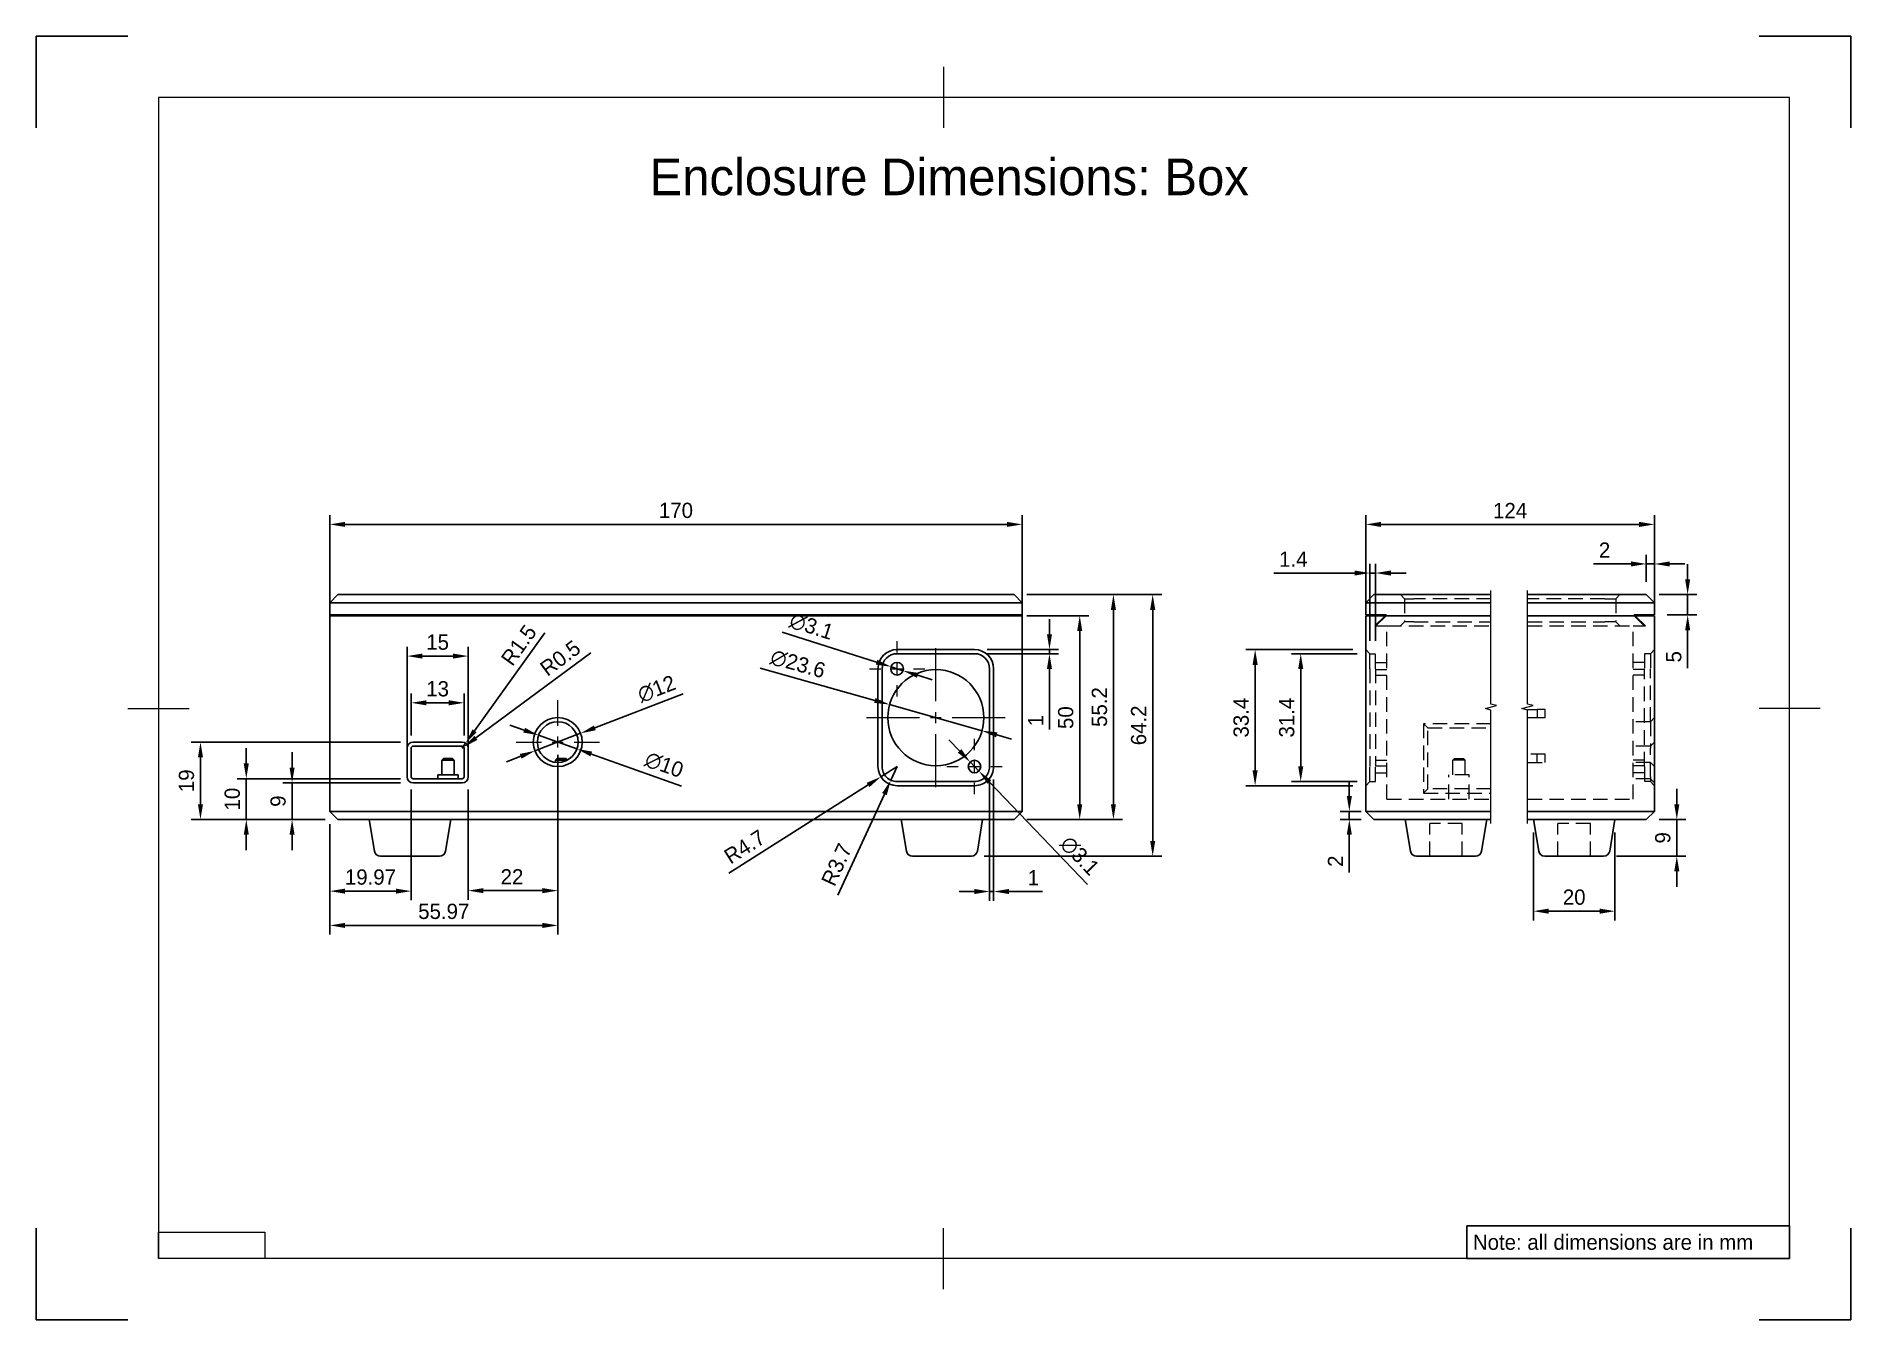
# Model space of a CAD drawing. Header units: millimetres. Extents: x 0 to 297, y 0 to 210.
import ezdxf

# ---------------------------------------------------------------- set-up
doc = ezdxf.new("R2010")
doc.units = ezdxf.units.MM
doc.header["$LTSCALE"] = 0.75
doc.linetypes.add('CENTER2', pattern=[28.575, 19.05, -3.175, 3.175, -3.175])
doc.linetypes.add('HIDDEN2', pattern=[4.7625, 3.175, -1.5875])
for name, color, linetype, lineweight in [('Annotations', 7, 'Continuous', 13), ('BORDER', 7, 'Continuous', 13), ('Break Lines', 7, 'Continuous', 13), ('Custom Tables', 7, 'Continuous', 13), ('FD_Dimensions', 7, 'Continuous', 13), ('Hidden', 7, 'HIDDEN2', 13), ('Notes', 7, 'Continuous', 13), ('Smart Centers', 7, 'CENTER2', 13), ('Visible', 7, 'Continuous', 25)]:
    doc.layers.add(name, color=color, linetype=linetype, lineweight=lineweight)
doc.styles.get("Standard").update_dxf_attribs({"font": ''})
doc.styles.get('Standard').set_extended_font_data('Inter Variable Text Medium')
doc.dimstyles.new('Dim-ISO-25', dxfattribs={"dimtxt": 2.5, "dimasz": 2.5, "dimexe": 1.5, "dimexo": 2.1, "dimgap": 1, "dimtad": 1, "dimdsep": 46, "dimtxsty": 'Standard', "dimcen": 0, "dimazin": 2, "dimtp": 0.1, "dimtm": 0.1, "dimtfac": 0.72, "dimtmove": 0, "dimatfit": 3, "dimfxl": 1, "dimarcsym": 0})
picture_1 = doc.add_image_def('image1.png', size_in_pixel=(1400, 346))

msp = doc.modelspace()

# ---------------------------------------------------------------- texts
at = {"layer": 'Notes', "insert": (20, 200), "char_height": 6, "attachment_point": 1}
msp.add_mtext_dynamic_manual_height_columns('\\pi133.5;\\P\\pi80.37584;Enclosure Dimensions: Box', width=267, gutter_width=12.5, heights=[0], dxfattribs=at)

# ---------------------------------------------------------------- blocks, each defined once
blk = doc.blocks.new('ISO_A4(L)_SHEET')
at = {"layer": 'BORDER'}
for p, q in [((148.5, 205), (148.5, 195)), ((287, 200), (20, 200)), ((20, 200), (20, 10)), ((287, 10), (287, 200)), ((15, 100), (25, 100)), ((292, 100), (282, 100)), ((148.5, 5), (148.5, 15)), ((287, 10), (20, 10))]:
    blk.add_line(p, q, dxfattribs=at)
at = {"layer": 'Defpoints'}
for p, q in [((0, 210), (0, 195)), ((15, 210), (0, 210)), ((297, 210), (282, 210)), ((297, 195), (297, 210)), ((0, 15), (0, 0)), ((297, 0), (297, 15)), ((0, 0), (15, 0)), ((282, 0), (297, 0))]:
    blk.add_line(p, q, dxfattribs=at)
blk = doc.blocks.new('*D43')
at = {"layer": 'Defpoints', "color": 0, "transparency": 16777216}
for p in [(70.024115, 100.939243), (61.357448, 93.513299), (70.024115, 93.513299)]:
    blk.add_point(p, dxfattribs=at)
at = {"layer": 'FD_Dimensions', "color": 0, "lineweight": -2, "transparency": 16777216}
for p, q in [((61.357448, 95.613299), (61.357448, 102.439243)), ((70.024115, 95.613299), (70.024115, 102.439243)), ((63.857448, 100.939243), (67.524115, 100.939243))]:
    blk.add_line(p, q, dxfattribs=at)
at = {"layer": 'FD_Dimensions', "color": 0, "transparency": 16777216}
for points in [[(63.857448, 101.355909), (63.857448, 100.522576), (61.357448, 100.939243)], [(67.524115, 101.355909), (67.524115, 100.522576), (70.024115, 100.939243)]]:
    blk.add_solid(points, dxfattribs=at)
at = {"layer": 'FD_Dimensions', "color": 0, "transparency": 16777216, "insert": (65.690781, 103.2228), "char_height": 2.5, "attachment_point": 5}
blk.add_mtext('13', dxfattribs=at)
blk = doc.blocks.new('*D44')
at = {"layer": 'Defpoints', "color": 0, "transparency": 16777216}
for p in [(139.923892, 106.828074), (141.892337, 106.198523)]:
    blk.add_point(p, dxfattribs=at)
at = {"layer": 'FD_Dimensions', "color": 0, "lineweight": -2, "transparency": 16777216}
for p, q in [((122.111361, 112.524909), (137.542709, 107.589629)), ((141.892337, 106.198523), (139.923892, 106.828074)), ((144.273521, 105.436969), (146.654704, 104.675414))]:
    blk.add_line(p, q, dxfattribs=at)
at = {"layer": 'FD_Dimensions', "color": 0, "transparency": 16777216}
for points in [[(137.669634, 107.986493), (137.415783, 107.192765), (139.923892, 106.828074)], [(144.400447, 105.833832), (144.146595, 105.040105), (141.892337, 106.198523)]]:
    blk.add_solid(points, dxfattribs=at)
at = {"layer": 'FD_Dimensions', "color": 0, "transparency": 16777216, "insert": (126.883436, 113.422622), "char_height": 2.5, "attachment_point": 5, "rotation": 342.26457033}
blk.add_mtext('∅3.1', dxfattribs=at)
blk = doc.blocks.new('*D45')
at = {"layer": 'Defpoints', "color": 0, "transparency": 16777216}
for p in [(152.859353, 91.258913), (154.29021, 89.767685)]:
    blk.add_point(p, dxfattribs=at)
at = {"layer": 'FD_Dimensions', "color": 0, "lineweight": -2, "transparency": 16777216}
for p, q in [((151.128478, 93.062817), (149.397604, 94.866722)), ((152.859353, 91.258913), (154.29021, 89.767685)), ((172.078795, 71.228552), (156.021084, 87.96378))]:
    blk.add_line(p, q, dxfattribs=at)
at = {"layer": 'FD_Dimensions', "color": 0, "transparency": 16777216}
for points in [[(151.429129, 93.351297), (150.827828, 92.774338), (152.859353, 91.258913)], [(156.321735, 88.252259), (155.720434, 87.675301), (154.29021, 89.767685)]]:
    blk.add_solid(points, dxfattribs=at)
at = {"layer": 'FD_Dimensions', "color": 0, "transparency": 16777216, "insert": (170.787095, 75.909374), "char_height": 2.5, "attachment_point": 5, "rotation": 313.81641416}
blk.add_mtext('∅3.1', dxfattribs=at)
blk = doc.blocks.new('*D46')
at = {"layer": 'Defpoints', "color": 0, "transparency": 16777216}
for p in [(89.091793, 95.94671), (81.623103, 93.079887)]:
    blk.add_point(p, dxfattribs=at)
at = {"layer": 'FD_Dimensions', "color": 0, "lineweight": -2, "transparency": 16777216}
for p, q in [((105.88303, 102.391952), (91.425758, 96.842592)), ((81.623103, 93.079887), (89.091793, 95.94671)), ((79.289138, 92.184005), (76.955172, 91.288123))]:
    blk.add_line(p, q, dxfattribs=at)
at = {"layer": 'FD_Dimensions', "color": 0, "transparency": 16777216}
for points in [[(91.276445, 97.231587), (91.575072, 96.453598), (89.091793, 95.94671)], [(79.139824, 92.572999), (79.438451, 91.795011), (81.623103, 93.079887)]]:
    blk.add_solid(points, dxfattribs=at)
at = {"layer": 'FD_Dimensions', "color": 0, "transparency": 16777216, "insert": (101.546911, 103.200516), "char_height": 2.5, "attachment_point": 5, "rotation": 20.9990859}
blk.add_mtext('∅12', dxfattribs=at)
blk = doc.blocks.new('*D47')
at = {"layer": 'Defpoints', "color": 0, "transparency": 16777216}
for p in [(69.690781, 93.513299), (70.273564, 94.325927)]:
    blk.add_point(p, dxfattribs=at)
at = {"layer": 'FD_Dimensions', "color": 0, "lineweight": -2, "transparency": 16777216}
for p, q in [((83.248112, 112.417564), (71.730519, 96.357498)), ((69.690781, 93.513299), (70.273564, 94.325927))]:
    blk.add_line(p, q, dxfattribs=at)
at = {"layer": 'FD_Dimensions', "color": 0, "transparency": 16777216}
blk.add_solid([(71.391924, 96.600324), (72.069115, 96.114672), (70.273564, 94.325927)], dxfattribs=at)
at = {"layer": 'FD_Dimensions', "color": 0, "transparency": 16777216, "insert": (78.98742, 110.366058), "char_height": 2.5, "attachment_point": 5, "rotation": 54.3535295}
blk.add_mtext('R1.5', dxfattribs=at)
blk = doc.blocks.new('*D48')
at = {"layer": 'Defpoints', "color": 0, "transparency": 16777216}
for p in [(82.216089, 95.628185), (88.498808, 93.398412)]:
    blk.add_point(p, dxfattribs=at)
at = {"layer": 'FD_Dimensions', "color": 0, "lineweight": -2, "transparency": 16777216}
for p, q in [((79.860069, 96.46435), (77.504049, 97.300514)), ((82.216089, 95.628185), (88.498808, 93.398412)), ((105.607621, 87.326398), (90.854827, 92.562248))]:
    blk.add_line(p, q, dxfattribs=at)
at = {"layer": 'FD_Dimensions', "color": 0, "transparency": 16777216}
for points in [[(79.99943, 96.85702), (79.720708, 96.07168), (82.216089, 95.628185)], [(90.994188, 92.954918), (90.715466, 92.169578), (88.498808, 93.398412)]]:
    blk.add_solid(points, dxfattribs=at)
at = {"layer": 'FD_Dimensions', "color": 0, "transparency": 16777216, "insert": (102.773836, 90.781939), "char_height": 2.5, "attachment_point": 5, "rotation": 340.45993453}
blk.add_mtext('∅10', dxfattribs=at)
blk = doc.blocks.new('*D49')
at = {"layer": 'Defpoints', "color": 0, "transparency": 16777216}
for p in [(140.908115, 90.513299), (138.26078, 88.837172)]:
    blk.add_point(p, dxfattribs=at)
at = {"layer": 'FD_Dimensions', "color": 0, "lineweight": -2, "transparency": 16777216}
for p, q in [((140.908115, 90.513299), (138.26078, 88.837172)), ((113.336503, 73.056682), (136.148546, 87.499838))]:
    blk.add_line(p, q, dxfattribs=at)
at = {"layer": 'FD_Dimensions', "color": 0, "transparency": 16777216}
blk.add_solid([(135.925657, 87.851877), (136.371435, 87.147799), (138.26078, 88.837172)], dxfattribs=at)
at = {"layer": 'FD_Dimensions', "color": 0, "transparency": 16777216, "insert": (115.952292, 77.390786), "char_height": 2.5, "attachment_point": 5, "rotation": 32.33943093}
blk.add_mtext('R4.7', dxfattribs=at)
blk = doc.blocks.new('*D50')
at = {"layer": 'Defpoints', "color": 0, "transparency": 16777216}
for p in [(140.908115, 90.513299), (139.877142, 88.27242)]:
    blk.add_point(p, dxfattribs=at)
at = {"layer": 'FD_Dimensions', "color": 0, "lineweight": -2, "transparency": 16777216}
for p, q in [((140.908115, 90.513299), (139.877142, 88.27242)), ((131.213847, 69.44225), (138.832237, 86.001258))]:
    blk.add_line(p, q, dxfattribs=at)
at = {"layer": 'FD_Dimensions', "color": 0, "transparency": 16777216}
blk.add_solid([(138.45371, 86.175409), (139.210764, 85.827107), (139.877142, 88.27242)], dxfattribs=at)
at = {"layer": 'FD_Dimensions', "color": 0, "transparency": 16777216, "insert": (131.011029, 74.464965), "char_height": 2.5, "attachment_point": 5, "rotation": 65.29400104}
blk.add_mtext('R3.7', dxfattribs=at)
blk = doc.blocks.new('*D51')
at = {"layer": 'Defpoints', "color": 0, "transparency": 16777216}
for p in [(139.670869, 100.651236), (154.812027, 96.375361)]:
    blk.add_point(p, dxfattribs=at)
at = {"layer": 'FD_Dimensions', "color": 0, "lineweight": -2, "transparency": 16777216}
for p, q in [((118.509406, 106.62725), (137.264965, 101.330665)), ((154.812027, 96.375361), (139.670869, 100.651236)), ((157.217932, 95.695932), (159.623836, 95.016503))]:
    blk.add_line(p, q, dxfattribs=at)
at = {"layer": 'FD_Dimensions', "color": 0, "transparency": 16777216}
for points in [[(137.378203, 101.731649), (137.151726, 100.929681), (139.670869, 100.651236)], [(157.33117, 96.096916), (157.104693, 95.294948), (154.812027, 96.375361)]]:
    blk.add_solid(points, dxfattribs=at)
at = {"layer": 'FD_Dimensions', "color": 0, "transparency": 16777216, "insert": (124.664781, 107.287987), "char_height": 2.5, "attachment_point": 5, "rotation": 344.23026675}
blk.add_mtext('∅23.6', dxfattribs=at)
blk = doc.blocks.new('*D52')
at = {"layer": 'Defpoints', "color": 0, "transparency": 16777216}
for p in [(153.574781, 109.646632), (153.574781, 108.979965), (165.844871, 108.979965)]:
    blk.add_point(p, dxfattribs=at)
at = {"layer": 'FD_Dimensions', "color": 0, "lineweight": -2, "transparency": 16777216}
for p, q in [((165.844871, 112.146632), (165.844871, 114.646632)), ((155.674781, 109.646632), (167.344871, 109.646632)), ((155.674781, 108.979965), (167.344871, 108.979965)), ((165.844871, 109.646632), (165.844871, 108.979965)), ((165.844871, 106.479965), (165.844871, 96.54624))]:
    blk.add_line(p, q, dxfattribs=at)
at = {"layer": 'FD_Dimensions', "color": 0, "transparency": 16777216}
for points in [[(165.428204, 112.146632), (166.261538, 112.146632), (165.844871, 109.646632)], [(165.428204, 106.479965), (166.261538, 106.479965), (165.844871, 108.979965)]]:
    blk.add_solid(points, dxfattribs=at)
at = {"layer": 'FD_Dimensions', "color": 0, "transparency": 16777216, "insert": (163.594871, 98.041207), "char_height": 2.5, "attachment_point": 5, "rotation": 90}
blk.add_mtext('1', dxfattribs=at)
blk = doc.blocks.new('*D53')
at = {"layer": 'Defpoints', "color": 0, "transparency": 16777216}
for p in [(217.623815, 109.646632), (199.510727, 87.379965), (217.623815, 87.379965)]:
    blk.add_point(p, dxfattribs=at)
at = {"layer": 'FD_Dimensions', "color": 0, "lineweight": -2, "transparency": 16777216}
for p, q in [((215.523815, 109.646632), (198.010727, 109.646632)), ((199.510727, 107.146632), (199.510727, 89.879965)), ((215.523815, 87.379965), (198.010727, 87.379965))]:
    blk.add_line(p, q, dxfattribs=at)
at = {"layer": 'FD_Dimensions', "color": 0, "transparency": 16777216}
for points in [[(199.09406, 107.146632), (199.927394, 107.146632), (199.510727, 109.646632)], [(199.09406, 89.879965), (199.927394, 89.879965), (199.510727, 87.379965)]]:
    blk.add_solid(points, dxfattribs=at)
at = {"layer": 'FD_Dimensions', "color": 0, "transparency": 16777216, "insert": (197.22717, 98.513299), "char_height": 2.5, "attachment_point": 5, "rotation": 90}
blk.add_mtext('33.4', dxfattribs=at)
blk = doc.blocks.new('*D54')
at = {"layer": 'Defpoints', "color": 0, "transparency": 16777216}
for p in [(218.290482, 108.979965), (206.975561, 88.046632), (218.290482, 88.046632)]:
    blk.add_point(p, dxfattribs=at)
at = {"layer": 'FD_Dimensions', "color": 0, "lineweight": -2, "transparency": 16777216}
for p, q in [((216.190482, 108.979965), (205.475561, 108.979965)), ((206.975561, 106.479965), (206.975561, 90.546632)), ((216.190482, 88.046632), (205.475561, 88.046632))]:
    blk.add_line(p, q, dxfattribs=at)
at = {"layer": 'FD_Dimensions', "color": 0, "transparency": 16777216}
for points in [[(206.558894, 106.479965), (207.392228, 106.479965), (206.975561, 108.979965)], [(206.558894, 90.546632), (207.392228, 90.546632), (206.975561, 88.046632)]]:
    blk.add_solid(points, dxfattribs=at)
at = {"layer": 'FD_Dimensions', "color": 0, "transparency": 16777216, "insert": (204.692004, 98.513299), "char_height": 2.5, "attachment_point": 5, "rotation": 90}
blk.add_mtext('31.4', dxfattribs=at)
blk = doc.blocks.new('*D55')
at = {"layer": 'Defpoints', "color": 0, "transparency": 16777216}
for p in [(219.223815, 122.178259), (218.290482, 108.979965), (219.223815, 108.979965)]:
    blk.add_point(p, dxfattribs=at)
at = {"layer": 'FD_Dimensions', "color": 0, "lineweight": -2, "transparency": 16777216}
for p, q in [((215.790482, 122.178259), (202.558938, 122.178259)), ((218.290482, 111.079965), (218.290482, 123.678259)), ((219.223815, 122.178259), (218.290482, 122.178259)), ((219.223815, 111.079965), (219.223815, 123.678259)), ((221.723815, 122.178259), (224.223815, 122.178259))]:
    blk.add_line(p, q, dxfattribs=at)
at = {"layer": 'FD_Dimensions', "color": 0, "transparency": 16777216}
for points in [[(215.790482, 122.594925), (215.790482, 121.761592), (218.290482, 122.178259)], [(221.723815, 122.594925), (221.723815, 121.761592), (219.223815, 122.178259)]]:
    blk.add_solid(points, dxfattribs=at)
at = {"layer": 'FD_Dimensions', "color": 0, "transparency": 16777216, "insert": (205.748535, 124.440843), "char_height": 2.5, "attachment_point": 5}
blk.add_mtext('1.4', dxfattribs=at)
blk = doc.blocks.new('*D56')
at = {"layer": 'Defpoints', "color": 0, "transparency": 16777216}
for p in [(69.690781, 93.513299), (69.958779, 93.711512)]:
    blk.add_point(p, dxfattribs=at)
at = {"layer": 'FD_Dimensions', "color": 0, "lineweight": -2, "transparency": 16777216}
for p, q in [((90.788933, 109.117709), (71.968758, 95.198113)), ((69.690781, 93.513299), (69.958779, 93.711512))]:
    blk.add_line(p, q, dxfattribs=at)
at = {"layer": 'FD_Dimensions', "color": 0, "transparency": 16777216}
blk.add_solid([(71.720991, 95.53311), (72.216525, 94.863117), (69.958779, 93.711512)], dxfattribs=at)
at = {"layer": 'FD_Dimensions', "color": 0, "transparency": 16777216, "insert": (85.775978, 108.25035), "char_height": 2.5, "attachment_point": 5, "rotation": 36.48702168}
blk.add_mtext('R0.5', dxfattribs=at)
blk = doc.blocks.new('*D57')
at = {"layer": 'Defpoints', "color": 0, "transparency": 16777216}
for p in [(70.690781, 108.584747), (60.690781, 88.846632), (70.690781, 88.846632)]:
    blk.add_point(p, dxfattribs=at)
at = {"layer": 'FD_Dimensions', "color": 0, "lineweight": -2, "transparency": 16777216}
for p, q in [((60.690781, 90.946632), (60.690781, 110.084747)), ((70.690781, 90.946632), (70.690781, 110.084747)), ((63.190781, 108.584747), (68.190781, 108.584747))]:
    blk.add_line(p, q, dxfattribs=at)
at = {"layer": 'FD_Dimensions', "color": 0, "transparency": 16777216}
for points in [[(63.190781, 109.001413), (63.190781, 108.16808), (60.690781, 108.584747)], [(68.190781, 109.001413), (68.190781, 108.16808), (70.690781, 108.584747)]]:
    blk.add_solid(points, dxfattribs=at)
at = {"layer": 'FD_Dimensions', "color": 0, "transparency": 16777216, "insert": (65.690781, 110.851525), "char_height": 2.5, "attachment_point": 5}
blk.add_mtext('15', dxfattribs=at)
blk = doc.blocks.new('*D58')
at = {"layer": 'Defpoints', "color": 0, "transparency": 16777216}
for p in [(85.357448, 94.513299), (70.690781, 88.846632), (85.357448, 70.204316)]:
    blk.add_point(p, dxfattribs=at)
at = {"layer": 'FD_Dimensions', "color": 0, "lineweight": -2, "transparency": 16777216}
for p, q in [((85.357448, 92.413299), (85.357448, 68.704316)), ((70.690781, 86.746632), (70.690781, 68.704316)), ((73.190781, 70.204316), (82.857448, 70.204316))]:
    blk.add_line(p, q, dxfattribs=at)
at = {"layer": 'FD_Dimensions', "color": 0, "transparency": 16777216}
for points in [[(73.190781, 70.620983), (73.190781, 69.78765), (70.690781, 70.204316)], [(82.857448, 70.620983), (82.857448, 69.78765), (85.357448, 70.204316)]]:
    blk.add_solid(points, dxfattribs=at)
at = {"layer": 'FD_Dimensions', "color": 0, "transparency": 16777216, "insert": (77.86642, 72.471095), "char_height": 2.5, "attachment_point": 5}
blk.add_mtext('22', dxfattribs=at)
blk = doc.blocks.new('*Z20')
at = {"layer": 'Break Lines'}
blk.add_lwpolyline([(238.102089, 81.196632), (238.102089, 99.759132), (237.192089, 100.002882), (239.012089, 100.490382), (238.102089, 100.734132), (238.102089, 119.296632)], dxfattribs=at)
blk = doc.blocks.new('*Z21')
at = {"layer": 'Break Lines'}
blk.add_lwpolyline([(244.102089, 81.196632), (244.102089, 99.759132), (243.192089, 100.002882), (245.012089, 100.490382), (244.102089, 100.734132), (244.102089, 119.296632)], dxfattribs=at)
blk = doc.blocks.new('*D59')
at = {"layer": 'Defpoints', "color": 0, "transparency": 16777216}
for p in [(245.072163, 81.846632), (258.405497, 81.846632), (258.405497, 66.846632)]:
    blk.add_point(p, dxfattribs=at)
at = {"layer": 'FD_Dimensions', "color": 0, "lineweight": -2, "transparency": 16777216}
for p, q in [((245.072163, 79.746632), (245.072163, 65.346632)), ((258.405497, 79.746632), (258.405497, 65.346632)), ((247.572163, 66.846632), (255.905497, 66.846632))]:
    blk.add_line(p, q, dxfattribs=at)
at = {"layer": 'FD_Dimensions', "color": 0, "transparency": 16777216}
for points in [[(247.572163, 67.263299), (247.572163, 66.429965), (245.072163, 66.846632)], [(255.905497, 67.263299), (255.905497, 66.429965), (258.405497, 66.846632)]]:
    blk.add_solid(points, dxfattribs=at)
at = {"layer": 'FD_Dimensions', "color": 0, "transparency": 16777216, "insert": (251.73883, 69.130189), "char_height": 2.5, "attachment_point": 5}
blk.add_mtext('20', dxfattribs=at)
blk = doc.blocks.new('*U23')
at = {"layer": 'Smart Centers', "color": 0, "ltscale": 0.75, "transparency": 16777216}
for p, q in [((0, 2.678906), (0, 11.366667)), ((-11.366667, 0), (-2.678906, 0)), ((2.678906, 0), (11.366667, 0)), ((0, -11.366667), (0, -2.678906))]:
    blk.add_line(p, q, dxfattribs=at)
at = {"layer": 'Smart Centers', "color": 0, "linetype": 'Continuous', "ltscale": 0.75, "transparency": 16777216}
for p, q in [((-0.892969, 0), (0.892969, 0)), ((0, -0.892969), (0, 0.892969))]:
    blk.add_line(p, q, dxfattribs=at)
blk = doc.blocks.new('*U24')
at = {"layer": 'Smart Centers', "color": 0, "ltscale": 0.75, "transparency": 16777216}
for p, q in [((0, 2.678906), (0, 6.833333)), ((-6.833333, 0), (-2.678906, 0)), ((2.678906, 0), (6.833333, 0)), ((0, -6.833333), (0, -2.678906))]:
    blk.add_line(p, q, dxfattribs=at)
at = {"layer": 'Smart Centers', "color": 0, "linetype": 'Continuous', "ltscale": 0.75, "transparency": 16777216}
for p, q in [((-0.892969, 0), (0.892969, 0)), ((0, -0.892969), (0, 0.892969))]:
    blk.add_line(p, q, dxfattribs=at)
blk = doc.blocks.new('*U25')
at = {"layer": 'Smart Centers', "color": 0, "ltscale": 0.75, "transparency": 16777216}
for p, q in [((0, 2.678906), (0, 4.533333)), ((-4.533333, 0), (-2.678906, 0)), ((2.678906, 0), (4.533333, 0)), ((0, -4.533333), (0, -2.678906))]:
    blk.add_line(p, q, dxfattribs=at)
at = {"layer": 'Smart Centers', "color": 0, "linetype": 'Continuous', "ltscale": 0.75, "transparency": 16777216}
for p, q in [((-0.892969, 0), (0.892969, 0)), ((0, -0.892969), (0, 0.892969))]:
    blk.add_line(p, q, dxfattribs=at)
blk = doc.blocks.new('*U26')
at = {"layer": 'Smart Centers', "color": 0, "ltscale": 0.75, "transparency": 16777216}
for p, q in [((0, 2.678906), (0, 4.533333)), ((-4.533333, 0), (-2.678906, 0)), ((2.678906, 0), (4.533333, 0)), ((0, -4.533333), (0, -2.678906))]:
    blk.add_line(p, q, dxfattribs=at)
at = {"layer": 'Smart Centers', "color": 0, "linetype": 'Continuous', "ltscale": 0.75, "transparency": 16777216}
for p, q in [((-0.892969, 0), (0.892969, 0)), ((0, -0.892969), (0, 0.892969))]:
    blk.add_line(p, q, dxfattribs=at)
blk = doc.blocks.new('*D60')
at = {"layer": 'Defpoints', "color": 0, "transparency": 16777216}
for p in [(156.041448, 90.5133), (156.708115, 90.5133), (156.708115, 70.064614)]:
    blk.add_point(p, dxfattribs=at)
at = {"layer": 'FD_Dimensions', "color": 0, "lineweight": -2, "transparency": 16777216}
for p, q in [((156.041448, 88.4133), (156.041448, 68.564614)), ((156.708115, 88.4133), (156.708115, 68.564614)), ((153.541448, 70.064614), (151.041448, 70.064614)), ((156.041448, 70.064614), (156.708115, 70.064614)), ((159.208115, 70.064614), (164.698048, 70.064614))]:
    blk.add_line(p, q, dxfattribs=at)
at = {"layer": 'FD_Dimensions', "color": 0, "transparency": 16777216}
for points in [[(153.541448, 70.481281), (153.541448, 69.647948), (156.041448, 70.064614)], [(159.208115, 70.481281), (159.208115, 69.647948), (156.708115, 70.064614)]]:
    blk.add_solid(points, dxfattribs=at)
at = {"layer": 'FD_Dimensions', "color": 0, "transparency": 16777216, "insert": (163.203081, 72.314614), "char_height": 2.5, "attachment_point": 5}
blk.add_mtext('1', dxfattribs=at)
blk = doc.blocks.new('*T28')
at = {"layer": 'Custom Tables', "color": 0, "linetype": 'ByBlock', "lineweight": -2, "transparency": 16777216}
for p, q in [((0, 0), (52.847744, 0)), ((0, 0), (0, -5.333333)), ((52.847744, 0), (52.847744, -5.333333)), ((0, -5.333333), (52.847744, -5.333333))]:
    blk.add_line(p, q, dxfattribs=at)
at = {"layer": 'Custom Tables', "color": 0, "transparency": 16777216, "insert": (1, -2.666667), "char_height": 2.5, "width": 50.847744, "attachment_point": 4}
blk.add_mtext('Note: all dimensions are in mm', dxfattribs=at)
blk = doc.blocks.new('*D61')
at = {"layer": 'Defpoints', "color": 0, "transparency": 16777216}
for p in [(161.374781, 130.131937), (48.041448, 115.179965), (161.374781, 115.179965)]:
    blk.add_point(p, dxfattribs=at)
at = {"layer": 'FD_Dimensions', "color": 0, "lineweight": -2, "transparency": 16777216}
for p, q in [((48.041448, 117.279965), (48.041448, 131.631937)), ((161.374781, 117.279965), (161.374781, 131.631937)), ((50.541448, 130.131937), (158.874781, 130.131937))]:
    blk.add_line(p, q, dxfattribs=at)
at = {"layer": 'FD_Dimensions', "color": 0, "transparency": 16777216}
for points in [[(50.541448, 130.548604), (50.541448, 129.715271), (48.041448, 130.131937)], [(158.874781, 130.548604), (158.874781, 129.715271), (161.374781, 130.131937)]]:
    blk.add_solid(points, dxfattribs=at)
at = {"layer": 'FD_Dimensions', "color": 0, "transparency": 16777216, "insert": (104.708115, 132.415495), "char_height": 2.5, "attachment_point": 5}
blk.add_mtext('170', dxfattribs=at)
blk = doc.blocks.new('*D62')
at = {"layer": 'Defpoints', "color": 0, "transparency": 16777216}
for p in [(263.53883, 81.846632), (268.537043, 81.846632), (256.55837, 75.846632)]:
    blk.add_point(p, dxfattribs=at)
at = {"layer": 'FD_Dimensions', "color": 0, "lineweight": -2, "transparency": 16777216}
for p, q in [((268.537043, 84.346632), (268.537043, 86.846632)), ((265.63883, 81.846632), (270.037043, 81.846632)), ((268.537043, 75.846632), (268.537043, 81.846632)), ((258.65837, 75.846632), (270.037043, 75.846632)), ((268.537043, 73.346632), (268.537043, 70.846632))]:
    blk.add_line(p, q, dxfattribs=at)
at = {"layer": 'FD_Dimensions', "color": 0, "transparency": 16777216}
for points in [[(268.120376, 84.346632), (268.953709, 84.346632), (268.537043, 81.846632)], [(268.120376, 73.346632), (268.953709, 73.346632), (268.537043, 75.846632)]]:
    blk.add_solid(points, dxfattribs=at)
at = {"layer": 'FD_Dimensions', "color": 0, "transparency": 16777216, "insert": (266.25013, 78.846632), "char_height": 2.5, "attachment_point": 5, "rotation": 90}
blk.add_mtext('9', dxfattribs=at)
blk = doc.blocks.new('*D63')
at = {"layer": 'Defpoints', "color": 0, "transparency": 16777216}
for p in [(263.53883, 123.659654), (263.53883, 118.646632), (264.872163, 117.313299)]:
    blk.add_point(p, dxfattribs=at)
at = {"layer": 'FD_Dimensions', "color": 0, "lineweight": -2, "transparency": 16777216}
for p, q in [((263.53883, 120.746632), (263.53883, 125.159654)), ((264.872163, 119.413299), (264.872163, 125.159654)), ((261.03883, 123.659654), (254.884468, 123.659654)), ((264.872163, 123.659654), (263.53883, 123.659654)), ((267.372163, 123.659654), (269.872163, 123.659654))]:
    blk.add_line(p, q, dxfattribs=at)
at = {"layer": 'FD_Dimensions', "color": 0, "transparency": 16777216}
for points in [[(261.03883, 124.076321), (261.03883, 123.242987), (263.53883, 123.659654)], [(267.372163, 124.076321), (267.372163, 123.242987), (264.872163, 123.659654)]]:
    blk.add_solid(points, dxfattribs=at)
at = {"layer": 'FD_Dimensions', "color": 0, "transparency": 16777216, "insert": (256.711649, 125.926432), "char_height": 2.5, "attachment_point": 5}
blk.add_mtext('2', dxfattribs=at)
blk = doc.blocks.new('*D64')
at = {"layer": 'Defpoints', "color": 0, "transparency": 16777216}
for p in [(263.53883, 118.646632), (264.872163, 115.313299), (270.308006, 115.313299)]:
    blk.add_point(p, dxfattribs=at)
at = {"layer": 'FD_Dimensions', "color": 0, "lineweight": -2, "transparency": 16777216}
for p, q in [((270.308006, 121.146632), (270.308006, 123.646632)), ((265.63883, 118.646632), (271.808006, 118.646632)), ((270.308006, 118.646632), (270.308006, 115.313299)), ((266.972163, 115.313299), (271.808006, 115.313299)), ((270.308006, 112.813299), (270.308006, 106.625379))]:
    blk.add_line(p, q, dxfattribs=at)
at = {"layer": 'FD_Dimensions', "color": 0, "transparency": 16777216}
for points in [[(269.891339, 121.146632), (270.724673, 121.146632), (270.308006, 118.646632)], [(269.891339, 112.813299), (270.724673, 112.813299), (270.308006, 115.313299)]]:
    blk.add_solid(points, dxfattribs=at)
at = {"layer": 'FD_Dimensions', "color": 0, "transparency": 16777216, "insert": (268.041228, 108.469339), "char_height": 2.5, "attachment_point": 5, "rotation": 90}
blk.add_mtext('5', dxfattribs=at)
blk = doc.blocks.new('*D65')
at = {"layer": 'Defpoints', "color": 0, "transparency": 16777216}
for p in [(218.957148, 83.179965), (214.927301, 81.846632), (218.957148, 81.846632)]:
    blk.add_point(p, dxfattribs=at)
at = {"layer": 'FD_Dimensions', "color": 0, "lineweight": -2, "transparency": 16777216}
for p, q in [((214.927301, 85.679965), (214.927301, 88.179965)), ((216.857148, 83.179965), (213.427301, 83.179965)), ((214.927301, 83.179965), (214.927301, 81.846632)), ((216.857148, 81.846632), (213.427301, 81.846632)), ((214.927301, 79.346632), (214.927301, 73.19227))]:
    blk.add_line(p, q, dxfattribs=at)
at = {"layer": 'FD_Dimensions', "color": 0, "transparency": 16777216}
for points in [[(214.510634, 85.679965), (215.343968, 85.679965), (214.927301, 83.179965)], [(214.510634, 79.346632), (215.343968, 79.346632), (214.927301, 81.846632)]]:
    blk.add_solid(points, dxfattribs=at)
at = {"layer": 'FD_Dimensions', "color": 0, "transparency": 16777216, "insert": (212.660522, 75.019451), "char_height": 2.5, "attachment_point": 5, "rotation": 90}
blk.add_mtext('2', dxfattribs=at)
blk = doc.blocks.new('*D66')
at = {"layer": 'Defpoints', "color": 0, "transparency": 16777216}
for p in [(264.872163, 130.131937), (217.623815, 115.179965), (264.872163, 115.179965)]:
    blk.add_point(p, dxfattribs=at)
at = {"layer": 'FD_Dimensions', "color": 0, "lineweight": -2, "transparency": 16777216}
for p, q in [((217.623815, 117.279965), (217.623815, 131.631937)), ((264.872163, 117.279965), (264.872163, 131.631937)), ((220.123815, 130.131937), (262.372163, 130.131937))]:
    blk.add_line(p, q, dxfattribs=at)
at = {"layer": 'FD_Dimensions', "color": 0, "transparency": 16777216}
for points in [[(220.123815, 130.548604), (220.123815, 129.715271), (217.623815, 130.131937)], [(262.372163, 130.548604), (262.372163, 129.715271), (264.872163, 130.131937)]]:
    blk.add_solid(points, dxfattribs=at)
at = {"layer": 'FD_Dimensions', "color": 0, "transparency": 16777216, "insert": (241.247989, 132.398716), "char_height": 2.5, "attachment_point": 5}
blk.add_mtext('124', dxfattribs=at)
blk = doc.blocks.new('*D67')
at = {"layer": 'Defpoints', "color": 0, "transparency": 16777216}
for p in [(61.357448, 88.846632), (48.041448, 83.179965), (48.041448, 70.125463)]:
    blk.add_point(p, dxfattribs=at)
at = {"layer": 'FD_Dimensions', "color": 0, "lineweight": -2, "transparency": 16777216}
for p, q in [((61.357448, 86.746632), (61.357448, 68.625463)), ((48.041448, 81.079965), (48.041448, 68.625463)), ((58.857448, 70.125463), (50.541448, 70.125463))]:
    blk.add_line(p, q, dxfattribs=at)
at = {"layer": 'FD_Dimensions', "color": 0, "transparency": 16777216}
for points in [[(50.541448, 70.54213), (50.541448, 69.708796), (48.041448, 70.125463)], [(58.857448, 70.54213), (58.857448, 69.708796), (61.357448, 70.125463)]]:
    blk.add_solid(points, dxfattribs=at)
at = {"layer": 'FD_Dimensions', "color": 0, "transparency": 16777216, "insert": (54.699448, 72.412376), "char_height": 2.5, "attachment_point": 5}
blk.add_mtext('19.97', dxfattribs=at)
blk = doc.blocks.new('*D68')
at = {"layer": 'Defpoints', "color": 0, "transparency": 16777216}
for p in [(85.357448, 94.513299), (48.041448, 83.179965), (48.041448, 64.513299)]:
    blk.add_point(p, dxfattribs=at)
at = {"layer": 'FD_Dimensions', "color": 0, "lineweight": -2, "transparency": 16777216}
for p, q in [((85.357448, 92.413299), (85.357448, 63.013299)), ((48.041448, 81.079965), (48.041448, 63.013299)), ((82.857448, 64.513299), (50.541448, 64.513299))]:
    blk.add_line(p, q, dxfattribs=at)
at = {"layer": 'FD_Dimensions', "color": 0, "transparency": 16777216}
for points in [[(50.541448, 64.929965), (50.541448, 64.096632), (48.041448, 64.513299)], [(82.857448, 64.929965), (82.857448, 64.096632), (85.357448, 64.513299)]]:
    blk.add_solid(points, dxfattribs=at)
at = {"layer": 'FD_Dimensions', "color": 0, "transparency": 16777216, "insert": (66.699448, 66.800211), "char_height": 2.5, "attachment_point": 5}
blk.add_mtext('55.97', dxfattribs=at)
blk = doc.blocks.new('*D69')
at = {"layer": 'Defpoints', "color": 0, "transparency": 16777216}
for p in [(61.690781, 87.846632), (41.874781, 81.846632), (49.374781, 81.846632)]:
    blk.add_point(p, dxfattribs=at)
at = {"layer": 'FD_Dimensions', "color": 0, "lineweight": -2, "transparency": 16777216}
for p, q in [((41.874781, 90.346632), (41.874781, 92.846632)), ((59.590781, 87.846632), (40.374781, 87.846632)), ((41.874781, 87.846632), (41.874781, 81.846632)), ((47.274781, 81.846632), (40.374781, 81.846632)), ((41.874781, 79.346632), (41.874781, 76.846632))]:
    blk.add_line(p, q, dxfattribs=at)
at = {"layer": 'FD_Dimensions', "color": 0, "transparency": 16777216}
for points in [[(41.458115, 90.346632), (42.291448, 90.346632), (41.874781, 87.846632)], [(41.458115, 79.346632), (42.291448, 79.346632), (41.874781, 81.846632)]]:
    blk.add_solid(points, dxfattribs=at)
at = {"layer": 'FD_Dimensions', "color": 0, "transparency": 16777216, "insert": (39.587869, 84.846632), "char_height": 2.5, "attachment_point": 5, "rotation": 90}
blk.add_mtext('9', dxfattribs=at)
blk = doc.blocks.new('*D70')
at = {"layer": 'Defpoints', "color": 0, "transparency": 16777216}
for p in [(61.690781, 88.513299), (34.374781, 81.846632), (49.374781, 81.846632)]:
    blk.add_point(p, dxfattribs=at)
at = {"layer": 'FD_Dimensions', "color": 0, "lineweight": -2, "transparency": 16777216}
for p, q in [((34.374781, 91.013299), (34.374781, 93.513299)), ((59.590781, 88.513299), (32.874781, 88.513299)), ((34.374781, 88.513299), (34.374781, 81.846632)), ((47.274781, 81.846632), (32.874781, 81.846632)), ((34.374781, 79.346632), (34.374781, 76.846632))]:
    blk.add_line(p, q, dxfattribs=at)
at = {"layer": 'FD_Dimensions', "color": 0, "transparency": 16777216}
for points in [[(33.958115, 91.013299), (34.791448, 91.013299), (34.374781, 88.513299)], [(33.958115, 79.346632), (34.791448, 79.346632), (34.374781, 81.846632)]]:
    blk.add_solid(points, dxfattribs=at)
at = {"layer": 'FD_Dimensions', "color": 0, "transparency": 16777216, "insert": (32.091224, 85.179965), "char_height": 2.5, "attachment_point": 5, "rotation": 90}
blk.add_mtext('10', dxfattribs=at)
blk = doc.blocks.new('*D71')
at = {"layer": 'Defpoints', "color": 0, "transparency": 16777216}
for p in [(61.690781, 94.513299), (26.874781, 81.846632), (49.374781, 81.846632)]:
    blk.add_point(p, dxfattribs=at)
at = {"layer": 'FD_Dimensions', "color": 0, "lineweight": -2, "transparency": 16777216}
for p, q in [((59.590781, 94.513299), (25.374781, 94.513299)), ((26.874781, 92.013299), (26.874781, 84.346632)), ((47.274781, 81.846632), (25.374781, 81.846632))]:
    blk.add_line(p, q, dxfattribs=at)
at = {"layer": 'FD_Dimensions', "color": 0, "transparency": 16777216}
for points in [[(26.458115, 92.013299), (27.291448, 92.013299), (26.874781, 94.513299)], [(26.458115, 84.346632), (27.291448, 84.346632), (26.874781, 81.846632)]]:
    blk.add_solid(points, dxfattribs=at)
at = {"layer": 'FD_Dimensions', "color": 0, "transparency": 16777216, "insert": (24.587869, 88.179965), "char_height": 2.5, "attachment_point": 5, "rotation": 90}
blk.add_mtext('19', dxfattribs=at)
blk = doc.blocks.new('*D72')
at = {"layer": 'Defpoints', "color": 0, "transparency": 16777216}
for p in [(160.041448, 115.179965), (160.041448, 81.846632), (170.79686, 81.846632)]:
    blk.add_point(p, dxfattribs=at)
at = {"layer": 'FD_Dimensions', "color": 0, "lineweight": -2, "transparency": 16777216}
for p, q in [((162.141448, 115.179965), (172.29686, 115.179965)), ((170.79686, 112.679965), (170.79686, 84.346632)), ((162.141448, 81.846632), (172.29686, 81.846632))]:
    blk.add_line(p, q, dxfattribs=at)
at = {"layer": 'FD_Dimensions', "color": 0, "transparency": 16777216}
for points in [[(170.380193, 112.679965), (171.213527, 112.679965), (170.79686, 115.179965)], [(170.380193, 84.346632), (171.213527, 84.346632), (170.79686, 81.846632)]]:
    blk.add_solid(points, dxfattribs=at)
at = {"layer": 'FD_Dimensions', "color": 0, "transparency": 16777216, "insert": (168.513303, 98.513299), "char_height": 2.5, "attachment_point": 5, "rotation": 90}
blk.add_mtext('50', dxfattribs=at)
blk = doc.blocks.new('*D73')
at = {"layer": 'Defpoints', "color": 0, "transparency": 16777216}
for p in [(160.041448, 118.646632), (160.041448, 81.846632), (176.31491, 81.846632)]:
    blk.add_point(p, dxfattribs=at)
at = {"layer": 'FD_Dimensions', "color": 0, "lineweight": -2, "transparency": 16777216}
for p, q in [((162.141448, 118.646632), (177.81491, 118.646632)), ((176.31491, 116.146632), (176.31491, 84.346632)), ((162.141448, 81.846632), (177.81491, 81.846632))]:
    blk.add_line(p, q, dxfattribs=at)
at = {"layer": 'FD_Dimensions', "color": 0, "transparency": 16777216}
for points in [[(175.898243, 116.146632), (176.731577, 116.146632), (176.31491, 118.646632)], [(175.898243, 84.346632), (176.731577, 84.346632), (176.31491, 81.846632)]]:
    blk.add_solid(points, dxfattribs=at)
at = {"layer": 'FD_Dimensions', "color": 0, "transparency": 16777216, "insert": (174.031353, 100.246632), "char_height": 2.5, "attachment_point": 5, "rotation": 90}
blk.add_mtext('55.2', dxfattribs=at)
blk = doc.blocks.new('*D74')
at = {"layer": 'Defpoints', "color": 0, "transparency": 16777216}
for p in [(160.041448, 118.646632), (153.060988, 75.846632), (182.741568, 75.846632)]:
    blk.add_point(p, dxfattribs=at)
at = {"layer": 'FD_Dimensions', "color": 0, "lineweight": -2, "transparency": 16777216}
for p, q in [((162.141448, 118.646632), (184.241568, 118.646632)), ((182.741568, 116.146632), (182.741568, 78.346632)), ((155.160988, 75.846632), (184.241568, 75.846632))]:
    blk.add_line(p, q, dxfattribs=at)
at = {"layer": 'FD_Dimensions', "color": 0, "transparency": 16777216}
for points in [[(182.324901, 116.146632), (183.158235, 116.146632), (182.741568, 118.646632)], [(182.324901, 78.346632), (183.158235, 78.346632), (182.741568, 75.846632)]]:
    blk.add_solid(points, dxfattribs=at)
at = {"layer": 'FD_Dimensions', "color": 0, "transparency": 16777216, "insert": (180.458011, 97.246632), "char_height": 2.5, "attachment_point": 5, "rotation": 90}
blk.add_mtext('64.2', dxfattribs=at)

# ---------------------------------------------------------------- dimensions: what is measured, and where the dimension line sits
at = {"layer": 'FD_Dimensions'}
for base, p1, p2, override, picture, middle in [((161.374781, 130.131937), (48.041448, 115.179965), (161.374781, 115.179965), {"dimlfac": 1.5, "dimclrd": 0, "dimclre": 0, "dimtmove": 0}, '*D61', (104.708115, 130.131937)), ((70.690781, 108.584747), (60.690781, 88.846632), (70.690781, 88.846632), {"dimlfac": 1.5}, '*D57', (65.690781, 108.584747))]:
    dim = msp.add_linear_dim(base=base, p1=p1, p2=p2, dimstyle='Dim-ISO-25', override=override, dxfattribs=at)
    dim.commit()
    dim.dimension.update_dxf_attribs({"geometry": picture, "text_midpoint": middle, "dimtype": 160})
dim = msp.add_linear_dim(base=(264.872163, 130.131937), p1=(217.623815, 115.179965), p2=(264.872163, 115.179965), text='124', dimstyle='Dim-ISO-25', override={"dimlfac": 1, "dimtmove": 0}, dxfattribs=at)
dim.commit()
dim.dimension.update_dxf_attribs({"geometry": '*D66', "text_midpoint": (241.247989, 130.131937), "dimtype": 160})
for base, p1, p2, angle, override, picture, middle, dimtype in [((219.223815, 122.178259), (218.290482, 108.979965), (219.223815, 108.979965), 0, {"dimlfac": 1.5, "dimtmove": 0}, '*D55', (205.748535, 122.178259), 161), ((165.844871, 108.979965), (153.574781, 109.646632), (153.574781, 108.979965), 270, {"dimlfac": 1.5, "dimtmove": 0}, '*D52', (165.844871, 98.041207), 160), ((199.510727, 87.379965), (217.623815, 109.646632), (217.623815, 87.379965), 270, {"dimlfac": 1.5}, '*D53', (199.510727, 98.513299), 161), ((206.975561, 88.046632), (218.290482, 108.979965), (218.290482, 88.046632), 270, {"dimlfac": 1.5}, '*D54', (206.975561, 98.513299), 161), ((70.024115, 100.939243), (61.357448, 93.513299), (70.024115, 93.513299), 180, {"dimlfac": 1.5}, '*D43', (65.690781, 100.939243), 160), ((85.357448, 70.204316), (70.690781, 88.846632), (85.357448, 94.513299), 180, {"dimlfac": 1.5, "dimtmove": 0}, '*D58', (77.86642, 70.204316), 160)]:
    dim = msp.add_linear_dim(base=base, p1=p1, p2=p2, angle=angle, dimstyle='Dim-ISO-25', override=override, dxfattribs=at)
    dim.commit()
    dim.dimension.update_dxf_attribs({"geometry": picture, "text_midpoint": middle, "dimtype": dimtype})
for base, p1, p2, angle, picture, middle in [((263.53883, 123.659654), (264.872163, 117.313299), (263.53883, 118.646632), 180, '*D63', (256.711649, 125.926432)), ((270.308006, 115.313299), (263.53883, 118.646632), (264.872163, 115.313299), 270, '*D64', (268.041228, 108.469339)), ((182.741568, 75.846632), (160.041448, 118.646632), (153.060988, 75.846632), 270, '*D74', (180.458011, 97.246632)), ((176.31491, 81.846632), (160.041448, 118.646632), (160.041448, 81.846632), 270, '*D73', (174.031353, 100.246632)), ((170.79686, 81.846632), (160.041448, 115.179965), (160.041448, 81.846632), 90, '*D72', (168.513303, 98.513299)), ((26.874781, 81.846632), (61.690781, 94.513299), (49.374781, 81.846632), 270, '*D71', (24.587869, 88.179965)), ((34.374781, 81.846632), (61.690781, 88.513299), (49.374781, 81.846632), 270, '*D70', (32.091224, 85.179965)), ((41.874781, 81.846632), (61.690781, 87.846632), (49.374781, 81.846632), 90, '*D69', (39.587869, 84.846632)), ((48.041448, 70.125463), (61.357448, 88.846632), (48.041448, 83.179965), 180, '*D67', (54.699448, 72.412376)), ((214.927301, 81.846632), (218.957148, 83.179965), (218.957148, 81.846632), 270, '*D65', (212.660522, 75.019451)), ((268.537043, 81.846632), (256.55837, 75.846632), (263.53883, 81.846632), 270, '*D62', (266.25013, 78.846632))]:
    dim = msp.add_linear_dim(base=base, p1=p1, p2=p2, angle=angle, dimstyle='Dim-ISO-25', override={"dimlfac": 1.5, "dimclrd": 0, "dimclre": 0}, dxfattribs=at)
    dim.commit()
    dim.dimension.update_dxf_attribs({"geometry": picture, "text_midpoint": middle})
for p1, p2, picture, middle in [((141.892337, 106.198523), (139.923892, 106.828074), '*D44', (126.180148, 111.223623)), ((154.812027, 96.375361), (139.670869, 100.651236), '*D51', (124.037335, 105.066158)), ((81.623103, 93.079887), (89.091793, 95.94671), '*D46', (102.37425, 101.045122)), ((82.216089, 95.628185), (88.498808, 93.398412), '*D48', (102.001646, 88.606178)), ((152.859353, 91.258913), (154.29021, 89.767685), '*D45', (169.121207, 74.310929))]:
    dim = msp.add_diameter_dim_2p(p1=p1, p2=p2, dimstyle='Dim-ISO-25', override={"dimlfac": 1.5}, dxfattribs=at)
    dim.commit()
    dim.dimension.update_dxf_attribs({"geometry": picture, "text_midpoint": middle, "dimtype": 163})
for center, mpoint, picture, middle in [((69.690781, 93.513299), (70.273564, 94.325927), '*D47', (80.829468, 109.04502)), ((69.690781, 93.513299), (69.958779, 93.711512), '*D56', (87.133874, 106.414389)), ((140.908115, 90.513299), (138.26078, 88.837172), '*D49', (117.162625, 75.479142)), ((140.908115, 90.513299), (139.877142, 88.27242), '*D50', (133.085559, 73.510525))]:
    dim = msp.add_radius_dim(center=center, mpoint=mpoint, dimstyle='Dim-ISO-25', override={"dimlfac": 1.5, "dimse1": 1}, dxfattribs=at)
    dim.commit()
    dim.dimension.update_dxf_attribs({"geometry": picture, "text_midpoint": middle, "dimtype": 164})
for base, p1, p2, picture, middle in [((48.041448, 64.513299), (85.357448, 94.513299), (48.041448, 83.179965), '*D68', (66.699448, 66.800211)), ((156.708115, 70.064614), (156.041448, 90.5133), (156.708115, 90.5133), '*D60', (163.203081, 72.314614))]:
    dim = msp.add_linear_dim(base=base, p1=p1, p2=p2, dimstyle='Dim-ISO-25', override={"dimlfac": 1.5, "dimclrd": 0, "dimclre": 0}, dxfattribs=at)
    dim.commit()
    dim.dimension.update_dxf_attribs({"geometry": picture, "text_midpoint": middle})
dim = msp.add_aligned_dim(p1=(245.072163, 81.846632), p2=(258.405497, 81.846632), distance=-15, dimstyle='Dim-ISO-25', override={"dimlfac": 1.5, "dimclrd": 0, "dimclre": 0}, dxfattribs=at)
dim.commit()
dim.dimension.update_dxf_attribs({"geometry": '*D59', "text_midpoint": (251.73883, 69.130189)})

# ---------------------------------------------------------------- linework, layer by layer
at = {"layer": 'Hidden', "extrusion": (0, 1, 0)}
for p, q in [((223.957147, 117.979965), (223.29048, 118.646632)), ((223.957147, 117.979965), (225.478555, 117.979965)), ((223.957147, 117.979965), (223.957147, 114.179965)), ((238.102089, 117.979965), (225.478555, 117.979965)), ((256.726904, 117.979965), (244.102089, 117.979965)), ((256.726904, 117.979965), (258.538831, 117.979965)), ((258.538831, 117.979965), (259.205498, 118.646632)), ((258.538831, 117.979965), (258.538831, 114.179965)), ((220.768586, 115.179965), (219.10192, 113.513299)), ((219.10192, 113.513299), (221.090482, 113.513299)), ((220.957148, 115.179965), (219.290482, 113.513299)), ((221.090482, 85.179965), (221.090482, 113.513299)), ((221.090482, 113.513299), (238.102089, 113.513299)), ((223.957147, 114.179965), (223.29048, 113.513299)), ((225.478555, 114.179965), (223.957147, 114.179965)), ((225.478555, 114.179965), (238.102089, 114.179965)), ((244.102089, 114.179965), (256.726904, 114.179965)), ((244.102089, 113.513299), (261.405497, 113.513299)), ((258.538831, 114.179965), (256.726904, 114.179965)), ((258.538831, 114.179965), (259.205498, 113.513299)), ((261.405497, 85.179965), (261.405497, 113.513299)), ((261.405497, 113.513299), (263.394059, 113.513299)), ((263.205497, 113.513299), (261.53883, 115.179965)), ((263.394059, 113.513299), (261.727392, 115.179965)), ((218.290482, 108.979965), (217.623815, 109.646632)), ((218.290482, 106.513298), (218.290482, 108.979965)), ((218.290482, 108.979965), (219.223815, 108.979965)), ((219.223815, 106.513298), (219.223815, 108.979965)), ((219.223815, 107.546632), (221.090482, 107.546632)), ((263.272163, 107.546632), (261.405497, 107.546632)), ((264.205497, 108.979965), (263.272163, 108.979965)), ((263.272163, 108.979965), (263.272163, 106.513298)), ((264.205497, 108.979965), (264.872163, 109.646632)), ((264.205497, 108.979965), (264.205497, 106.513298)), ((218.290482, 106.513298), (218.290482, 90.513297)), ((219.223815, 106.513298), (219.223815, 90.513297)), ((219.223815, 106.379965), (221.090482, 106.379965)), ((219.223815, 105.479965), (221.090482, 105.479965)), ((263.272163, 106.379965), (261.405497, 106.379965)), ((263.272163, 105.479965), (261.405497, 105.479965)), ((263.272163, 90.513297), (263.272163, 106.513298)), ((264.205497, 97.846632), (264.205497, 106.513298)), ((244.102089, 99.846632), (245.672163, 99.846632)), ((244.102089, 98.513299), (245.672163, 98.513299)), ((247.005497, 99.846632), (245.672163, 99.846632)), ((245.672163, 99.846632), (245.672163, 98.513299)), ((245.672163, 98.513299), (247.005497, 98.513299)), ((247.005497, 98.513299), (247.005497, 99.846632)), ((264.205497, 97.846632), (264.872163, 98.513299)), ((238.102089, 97.513299), (227.090482, 97.513299)), ((227.090482, 97.513299), (227.757148, 96.846632)), ((227.090482, 97.513299), (227.090482, 86.179965)), ((227.757148, 96.846632), (238.102089, 96.846632)), ((227.757148, 86.846632), (227.757148, 96.846632)), ((264.205497, 97.846632), (261.405497, 97.846632)), ((264.205497, 97.846632), (264.205497, 93.846632)), ((247.005497, 92.513299), (244.102089, 92.513299)), ((245.672163, 91.179965), (245.672163, 92.513299)), ((247.005497, 91.179965), (247.005497, 92.513299)), ((264.205497, 93.846632), (261.405497, 93.846632)), ((264.205497, 93.846632), (264.872163, 94.513299)), ((264.205497, 93.846632), (264.205497, 93.513299)), ((264.205497, 88.846632), (264.205497, 93.513299)), ((218.290482, 88.046632), (218.290482, 90.513297)), ((219.223815, 91.546632), (221.090482, 91.546632)), ((219.223815, 90.646632), (221.090482, 90.646632)), ((219.223815, 88.046632), (219.223815, 90.513297)), ((219.223815, 89.479965), (221.090482, 89.479965)), ((234.557148, 89.179965), (231.223815, 89.179965)), ((231.223815, 85.179965), (231.223815, 89.179965)), ((232.157148, 91.846632), (231.890482, 91.579965)), ((233.890482, 91.579965), (231.890482, 91.579965)), ((231.890482, 89.179965), (231.890482, 91.579965)), ((232.157148, 91.846632), (233.623815, 91.846632)), ((233.623815, 91.846632), (233.890482, 91.579965)), ((233.890482, 89.179965), (233.890482, 91.579965)), ((234.557148, 85.179965), (234.557148, 89.179965)), ((244.102089, 91.179965), (247.005497, 91.179965)), ((263.272163, 91.546632), (261.405497, 91.546632)), ((264.205497, 91.179965), (261.405497, 91.179965)), ((263.272163, 90.646632), (261.405497, 90.646632)), ((263.272163, 89.479965), (261.405497, 89.479965)), ((263.272163, 90.513297), (263.272163, 88.046632)), ((264.205497, 91.179965), (264.872163, 90.513299)), ((218.290482, 88.046632), (217.623815, 87.379965)), ((218.290482, 88.046632), (219.223815, 88.046632)), ((227.090482, 86.179965), (227.757148, 86.846632)), ((227.090482, 86.179965), (238.102089, 86.179965)), ((238.102089, 86.846632), (227.757148, 86.846632)), ((264.205497, 88.513299), (261.405497, 88.513299)), ((264.205497, 88.046632), (263.272163, 88.046632)), ((264.205497, 88.846632), (264.205497, 88.513299)), ((264.205497, 88.513299), (264.872163, 87.846632)), ((264.205497, 88.513299), (264.205497, 88.046632)), ((264.205497, 88.046632), (264.872163, 87.379965)), ((221.090482, 85.179965), (238.102089, 85.179965)), ((244.102089, 85.179965), (261.405497, 85.179965)), ((233.423815, 81.179965), (228.090482, 81.179965)), ((228.090482, 75.846632), (228.090482, 81.179965)), ((233.423815, 75.846632), (233.423815, 81.179965)), ((254.405497, 81.179965), (249.072163, 81.179965)), ((249.072163, 75.846632), (249.072163, 81.179965)), ((254.405497, 75.846632), (254.405497, 81.179965))]:
    msp.add_line(p, q, dxfattribs=at)
at = {"layer": 'Visible', "extrusion": (0, 1, 0)}
for p, q in [((48.041448, 117.313299), (49.374781, 118.646632)), ((49.374781, 117.313299), (48.041448, 117.313299)), ((48.041448, 117.313299), (48.041448, 115.313299)), ((160.041448, 118.646632), (49.374781, 118.646632)), ((49.374781, 117.313299), (160.041448, 117.313299)), ((160.041448, 118.646632), (161.374781, 117.313299)), ((161.374781, 117.313299), (160.041448, 117.313299)), ((161.374781, 115.313299), (161.374781, 117.313299)), ((217.623815, 117.313299), (218.957148, 118.646632)), ((218.957148, 117.313299), (217.623815, 117.313299)), ((217.623815, 117.313299), (217.623815, 115.313299)), ((238.102089, 118.646632), (218.957148, 118.646632)), ((218.957148, 117.313299), (238.102089, 117.313299)), ((263.53883, 118.646632), (244.102089, 118.646632)), ((244.102089, 117.313299), (263.53883, 117.313299)), ((263.53883, 118.646632), (264.872163, 117.313299)), ((264.872163, 117.313299), (263.53883, 117.313299)), ((264.872163, 115.313299), (264.872163, 117.313299)), ((49.374781, 115.313299), (48.041448, 115.313299)), ((48.041448, 115.313299), (48.041448, 115.179965)), ((48.041448, 115.179965), (48.041448, 83.179965)), ((48.041448, 115.179965), (49.374781, 115.179965)), ((160.041448, 115.313299), (49.374781, 115.313299)), ((49.374781, 115.179965), (160.041448, 115.179965)), ((161.374781, 115.313299), (160.041448, 115.313299)), ((160.041448, 115.179965), (161.374781, 115.179965)), ((161.374781, 115.313299), (161.374781, 115.179965)), ((161.374781, 83.179965), (161.374781, 115.179965)), ((218.957148, 115.313299), (217.623815, 115.313299)), ((217.623815, 115.179965), (217.623815, 83.179965)), ((217.623815, 115.179965), (218.957148, 115.179965)), ((220.957148, 115.313299), (218.957148, 115.313299)), ((218.957148, 115.179965), (238.102089, 115.179965)), ((220.957148, 115.179965), (220.957148, 115.313299)), ((238.102089, 115.179965), (220.957148, 115.179965)), ((244.102089, 115.179965), (263.53883, 115.179965)), ((261.53883, 115.179965), (244.102089, 115.179965)), ((261.53883, 115.313299), (261.53883, 115.179965)), ((263.53883, 115.313299), (261.53883, 115.313299)), ((264.872163, 115.313299), (263.53883, 115.313299)), ((263.53883, 115.179965), (264.872163, 115.179965)), ((264.872163, 83.179965), (264.872163, 115.179965)), ((153.574781, 109.646632), (140.908114, 109.646632)), ((140.908114, 108.979965), (153.574781, 108.979965)), ((137.774781, 106.513298), (137.774781, 90.513297)), ((138.441448, 90.513297), (138.441448, 106.513298)), ((156.041448, 106.513299), (156.041448, 90.5133)), ((156.708115, 90.5133), (156.708115, 106.513299)), ((60.690781, 93.513299), (60.690781, 88.846632)), ((61.357448, 88.846632), (61.357448, 93.513299)), ((69.690781, 94.513299), (61.690781, 94.513299)), ((61.690781, 93.846632), (69.690781, 93.846632)), ((70.024115, 93.513299), (70.024115, 88.846632)), ((70.690781, 88.846632), (70.690781, 93.513299)), ((69.068115, 89.179965), (65.734781, 89.179965)), ((65.734781, 88.513299), (65.734781, 89.179965)), ((66.668115, 91.846632), (66.401448, 91.579965)), ((68.401448, 91.579965), (66.401448, 91.579965)), ((66.401448, 89.179965), (66.401448, 91.579965)), ((66.668115, 91.846632), (68.134781, 91.846632)), ((68.134781, 91.846632), (68.401448, 91.579965)), ((68.401448, 89.179965), (68.401448, 91.579965)), ((69.068115, 88.513299), (69.068115, 89.179965)), ((85.268115, 91.846632), (85.001448, 91.579965)), ((86.940694, 91.579965), (85.001448, 91.579965)), ((85.001448, 91.19903), (85.001448, 91.579965)), ((85.268115, 91.846632), (86.734781, 91.846632)), ((86.734781, 91.846632), (86.979929, 91.601484)), ((69.690781, 88.513299), (61.690781, 88.513299)), ((61.690781, 87.846632), (69.690781, 87.846632)), ((153.574783, 88.046632), (140.908116, 88.046632)), ((140.908116, 87.379965), (153.574783, 87.379965)), ((49.374781, 81.846632), (48.041448, 83.179965)), ((48.041448, 83.179965), (49.374781, 83.179965)), ((160.041448, 83.179965), (49.374781, 83.179965)), ((161.374781, 83.179965), (160.041448, 81.846632)), ((160.041448, 83.179965), (161.374781, 83.179965)), ((218.957148, 81.846632), (217.623815, 83.179965)), ((217.623815, 83.179965), (218.957148, 83.179965)), ((238.102089, 83.179965), (218.957148, 83.179965)), ((263.53883, 83.179965), (244.102089, 83.179965)), ((264.872163, 83.179965), (263.53883, 81.846632)), ((263.53883, 83.179965), (264.872163, 83.179965)), ((49.374781, 81.846632), (160.041448, 81.846632)), ((55.368848, 76.682233), (54.508115, 81.846632)), ((66.980715, 76.682233), (67.841448, 81.846632)), ((142.435515, 76.682233), (141.574781, 81.846632)), ((154.047382, 76.682233), (154.908115, 81.846632)), ((218.957148, 81.846632), (238.102089, 81.846632)), ((224.951215, 76.682233), (224.090482, 81.846632)), ((236.563082, 76.682233), (237.423815, 81.846632)), ((244.102089, 81.846632), (263.53883, 81.846632)), ((245.932897, 76.682233), (245.072163, 81.846632)), ((257.544764, 76.682233), (258.405497, 81.846632)), ((65.994321, 75.846632), (56.355242, 75.846632)), ((153.060988, 75.846632), (143.421908, 75.846632)), ((235.576688, 75.846632), (225.937609, 75.846632)), ((256.55837, 75.846632), (246.91929, 75.846632))]:
    msp.add_line(p, q, dxfattribs=at)
at = {"layer": 'Visible'}
for centre, radius in [((140.908115, 106.513299), 1.033333), ((147.241448, 98.513299), 7.866667), ((85.357448, 94.513299), 4), ((153.574781, 90.513299), 1.033333)]:
    msp.add_circle(centre, radius, dxfattribs=at)
at = {"layer": 'Visible', "extrusion": (0, 0, -1)}
msp.add_circle((-85.357448, 94.513299), 3.333333, dxfattribs=at)
at = {"layer": 'Visible'}
for centre, radius, start, end in [((140.908115, 106.513299), 3.133333, 90.000016, 180.000011), ((153.574781, 106.513299), 3.133333, 0.000008, 90.000007), ((61.690781, 93.513299), 1, 90, 180), ((69.690781, 93.513299), 1, 0, 90), ((140.908115, 90.513299), 3.133333, 180.000029, 270.000026), ((153.574781, 90.513299), 3.133333, 270.000027, 0.000028), ((61.690781, 88.846632), 1, 180, 270), ((69.690781, 88.846632), 1, 270, 0)]:
    msp.add_arc(centre, radius, start, end, dxfattribs=at)
at = {"layer": 'Visible', "extrusion": (0, 0, -1)}
for centre, radius, start, end in [((-140.908115, 106.513299), 2.466667, 359.999986, 89.999984), ((-153.574781, 106.513299), 2.466667, 89.999991, 179.999989), ((-61.690781, 93.513299), 0.333333, 0, 90), ((-69.690781, 93.513299), 0.333333, 90, 180), ((-140.908115, 90.513299), 2.466667, 269.999967, 359.999971), ((-153.574781, 90.513299), 2.466667, 179.999964, 269.999973), ((-61.690781, 88.846632), 0.333333, 270, 0), ((-69.690781, 88.846632), 0.333333, 180, 270), ((-56.355242, 76.846632), 1, 270, 350.537678), ((-65.994321, 76.846632), 1, 189.462322, 270), ((-143.421908, 76.846632), 1, 270, 350.537678), ((-153.060988, 76.846632), 1, 189.462322, 270), ((-225.937609, 76.846632), 1, 270, 350.537678), ((-235.576688, 76.846632), 1, 189.462322, 270), ((-246.91929, 76.846632), 1, 270, 350.537678), ((-256.55837, 76.846632), 1, 189.462322, 270)]:
    msp.add_arc(centre, radius, start, end, dxfattribs=at)

# ---------------------------------------------------------------- block references
msp.add_blockref('*T28', (234.152256, 15.333333))
at = {"layer": 'BORDER'}
msp.add_blockref('ISO_A4(L)_SHEET', (0, 0), dxfattribs=at)
at = {"layer": 'Break Lines'}
for name in ['*Z20', '*Z21']:
    msp.add_blockref(name, (0, 0), dxfattribs=at)
at = {"layer": 'Smart Centers', "ltscale": 0.75}
for name, p in [('*U25', (140.908115, 106.513299)), ('*U23', (147.241448, 98.513299)), ('*U24', (85.357448, 94.513299)), ('*U26', (153.574781, 90.513299))]:
    msp.add_blockref(name, p, dxfattribs=at)

msp.set_redraw_order([(e.dxf.handle, doc.entitydb.next_handle()) for e in msp.query("TEXT MTEXT ATTDEF DIMENSION ARC_DIMENSION")])  # texts and dimensions are drawn at this point

# ---------------------------------------------------------------- pictures from other files: only their frames are drawn
at = {"layer": 'Annotations', "linetype": 'Continuous', "lineweight": 0}
image = msp.add_image(picture_1, insert=(20, 10), size_in_units=(17.4, 4.300286), dxfattribs=at)
image.dxf.flags = 15

doc.saveas('drawing.dxf')
